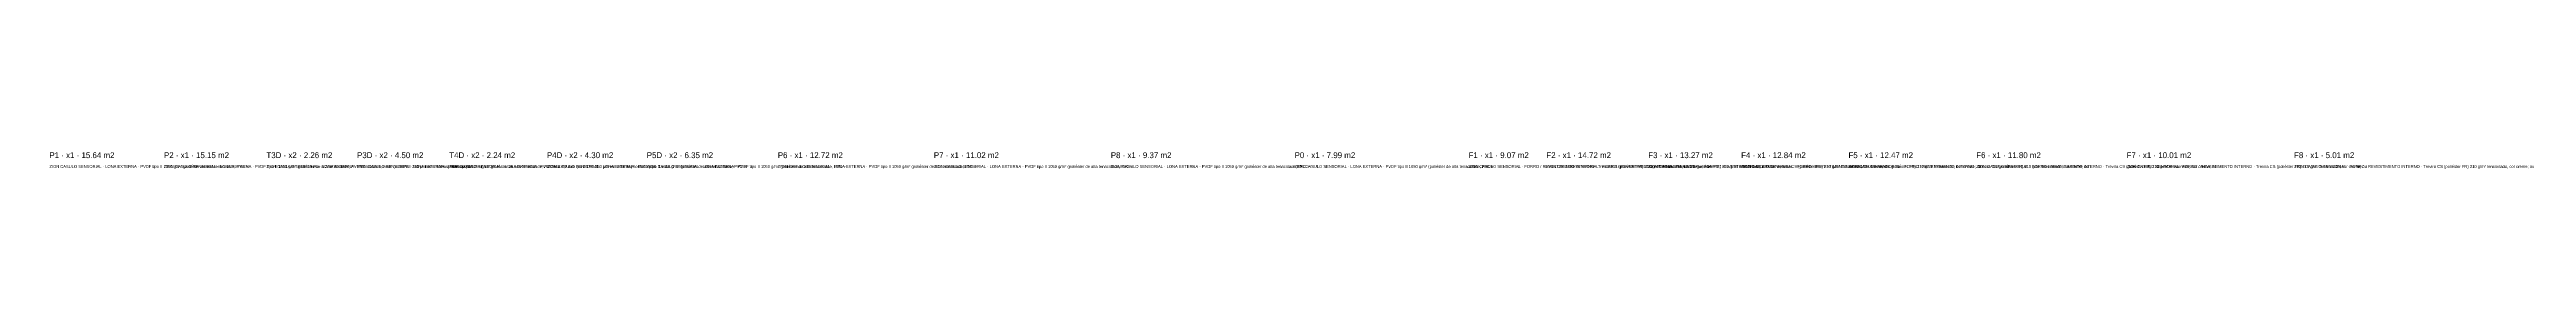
# Model space of a CAD drawing. Header units: metres. Extents: x 0 to 50.3, y -0.6 to 11.6.
# Drawn here: x 0 to 50.3, y -0.6 to -0.2 of the extents above; entities that cross this region are included whole.
import ezdxf

# ---------------------------------------------------------------- set-up
doc = ezdxf.new("R2010")
doc.units = ezdxf.units.M
doc.layers.add('TEXTO', color=2, linetype='Continuous')

msp = doc.modelspace()

# ---------------------------------------------------------------- texts
at = {"layer": 'TEXTO'}
for s, height, p in [('ZION CASULO SENSORIAL · LONA EXTERNA · PVDF tipo II 1050 g/m² (poliéster de alta tenacidade, PVC + ', 0.06, (0, -0.55)), ('P1 · x1 · 15.64 m2', 0.12, (0, -0.35)), ('ZION CASULO SENSORIAL · LONA EXTERNA · PVDF tipo II 1050 g/m² (poliéster de alta tenacidade, PVC + ', 0.06, (2.325, -0.55)), ('P2 · x1 · 15.15 m2', 0.12, (2.325, -0.35)), ('ZION CASULO SENSORIAL · LONA EXTERNA · PVC cristal 0,7 mm (ou ETFE 250 µm em 2 folhas) soldado por ', 0.06, (4.403, -0.55)), ('T3D · x2 · 2.26 m2', 0.12, (4.403, -0.35)), ('ZION CASULO SENSORIAL · LONA EXTERNA · PVDF tipo II 1050 g/m² (poliéster de alta tenacidade, PVC + ', 0.06, (6.242, -0.55)), ('P3D · x2 · 4.50 m2', 0.12, (6.242, -0.35)), ('ZION CASULO SENSORIAL · LONA EXTERNA · PVC cristal 0,7 mm (ou ETFE 250 µm em 2 folhas) soldado por ', 0.06, (8.113, -0.55)), ('T4D · x2 · 2.24 m2', 0.12, (8.113, -0.35)), ('ZION CASULO SENSORIAL · LONA EXTERNA · PVDF tipo II 1050 g/m² (poliéster de alta tenacidade, PVC + ', 0.06, (10.094, -0.55)), ('P4D · x2 · 4.30 m2', 0.12, (10.094, -0.35)), ('ZION CASULO SENSORIAL · LONA EXTERNA · PVDF tipo II 1050 g/m² (poliéster de alta tenacidade, PVC + ', 0.06, (12.12, -0.55)), ('P5D · x2 · 6.35 m2', 0.12, (12.12, -0.35)), ('ZION CASULO SENSORIAL · LONA EXTERNA · PVDF tipo II 1050 g/m² (poliéster de alta tenacidade, PVC + ', 0.06, (14.779, -0.55)), ('P6 · x1 · 12.72 m2', 0.12, (14.779, -0.35)), ('ZION CASULO SENSORIAL · LONA EXTERNA · PVDF tipo II 1050 g/m² (poliéster de alta tenacidade, PVC + ', 0.06, (17.945, -0.55)), ('P7 · x1 · 11.02 m2', 0.12, (17.945, -0.35)), ('ZION CASULO SENSORIAL · LONA EXTERNA · PVDF tipo II 1050 g/m² (poliéster de alta tenacidade, PVC + ', 0.06, (21.536, -0.55)), ('P8 · x1 · 9.37 m2', 0.12, (21.536, -0.35)), ('ZION CASULO SENSORIAL · LONA EXTERNA · PVDF tipo II 1050 g/m² (poliéster de alta tenacidade, PVC + ', 0.06, (25.265, -0.55)), ('P0 · x1 · 7.99 m2', 0.12, (25.265, -0.35)), ('ZION CASULO SENSORIAL · FORRO / REVESTIMENTO INTERNO · Trevira CS (poliéster FR) 210 g/m² tensionado, cor creme; ou', 0.06, (28.795, -0.55)), ('F1 · x1 · 9.07 m2', 0.12, (28.795, -0.35)), ('ZION CASULO SENSORIAL · FORRO / REVESTIMENTO INTERNO · Trevira CS (poliéster FR) 210 g/m² tensionado, cor creme; ou', 0.06, (30.374, -0.55)), ('F2 · x1 · 14.72 m2', 0.12, (30.374, -0.35)), ('ZION CASULO SENSORIAL · FORRO / REVESTIMENTO INTERNO · Trevira CS (poliéster FR) 210 g/m² tensionado, cor creme; ou', 0.06, (32.441, -0.55)), ('F3 · x1 · 13.27 m2', 0.12, (32.441, -0.35)), ('ZION CASULO SENSORIAL · FORRO / REVESTIMENTO INTERNO · Trevira CS (poliéster FR) 210 g/m² tensionado, cor creme; ou', 0.06, (34.326, -0.55)), ('F4 · x1 · 12.84 m2', 0.12, (34.326, -0.35)), ('ZION CASULO SENSORIAL · FORRO / REVESTIMENTO INTERNO · Trevira CS (poliéster FR) 210 g/m² tensionado, cor creme; ou', 0.06, (36.503, -0.55)), ('F5 · x1 · 12.47 m2', 0.12, (36.503, -0.35)), ('ZION CASULO SENSORIAL · FORRO / REVESTIMENTO INTERNO · Trevira CS (poliéster FR) 210 g/m² tensionado, cor creme; ou', 0.06, (39.096, -0.55)), ('F6 · x1 · 11.80 m2', 0.12, (39.096, -0.35)), ('ZION CASULO SENSORIAL · FORRO / REVESTIMENTO INTERNO · Trevira CS (poliéster FR) 210 g/m² tensionado, cor creme; ou', 0.06, (42.147, -0.55)), ('F7 · x1 · 10.01 m2', 0.12, (42.147, -0.35)), ('ZION CASULO SENSORIAL · FORRO / REVESTIMENTO INTERNO · Trevira CS (poliéster FR) 210 g/m² tensionado, cor creme; ou', 0.06, (45.544, -0.55)), ('F8 · x1 · 5.01 m2', 0.12, (45.544, -0.35))]:
    msp.add_text(s, height=height, dxfattribs=at).set_placement(p)

doc.saveas('drawing.dxf')
